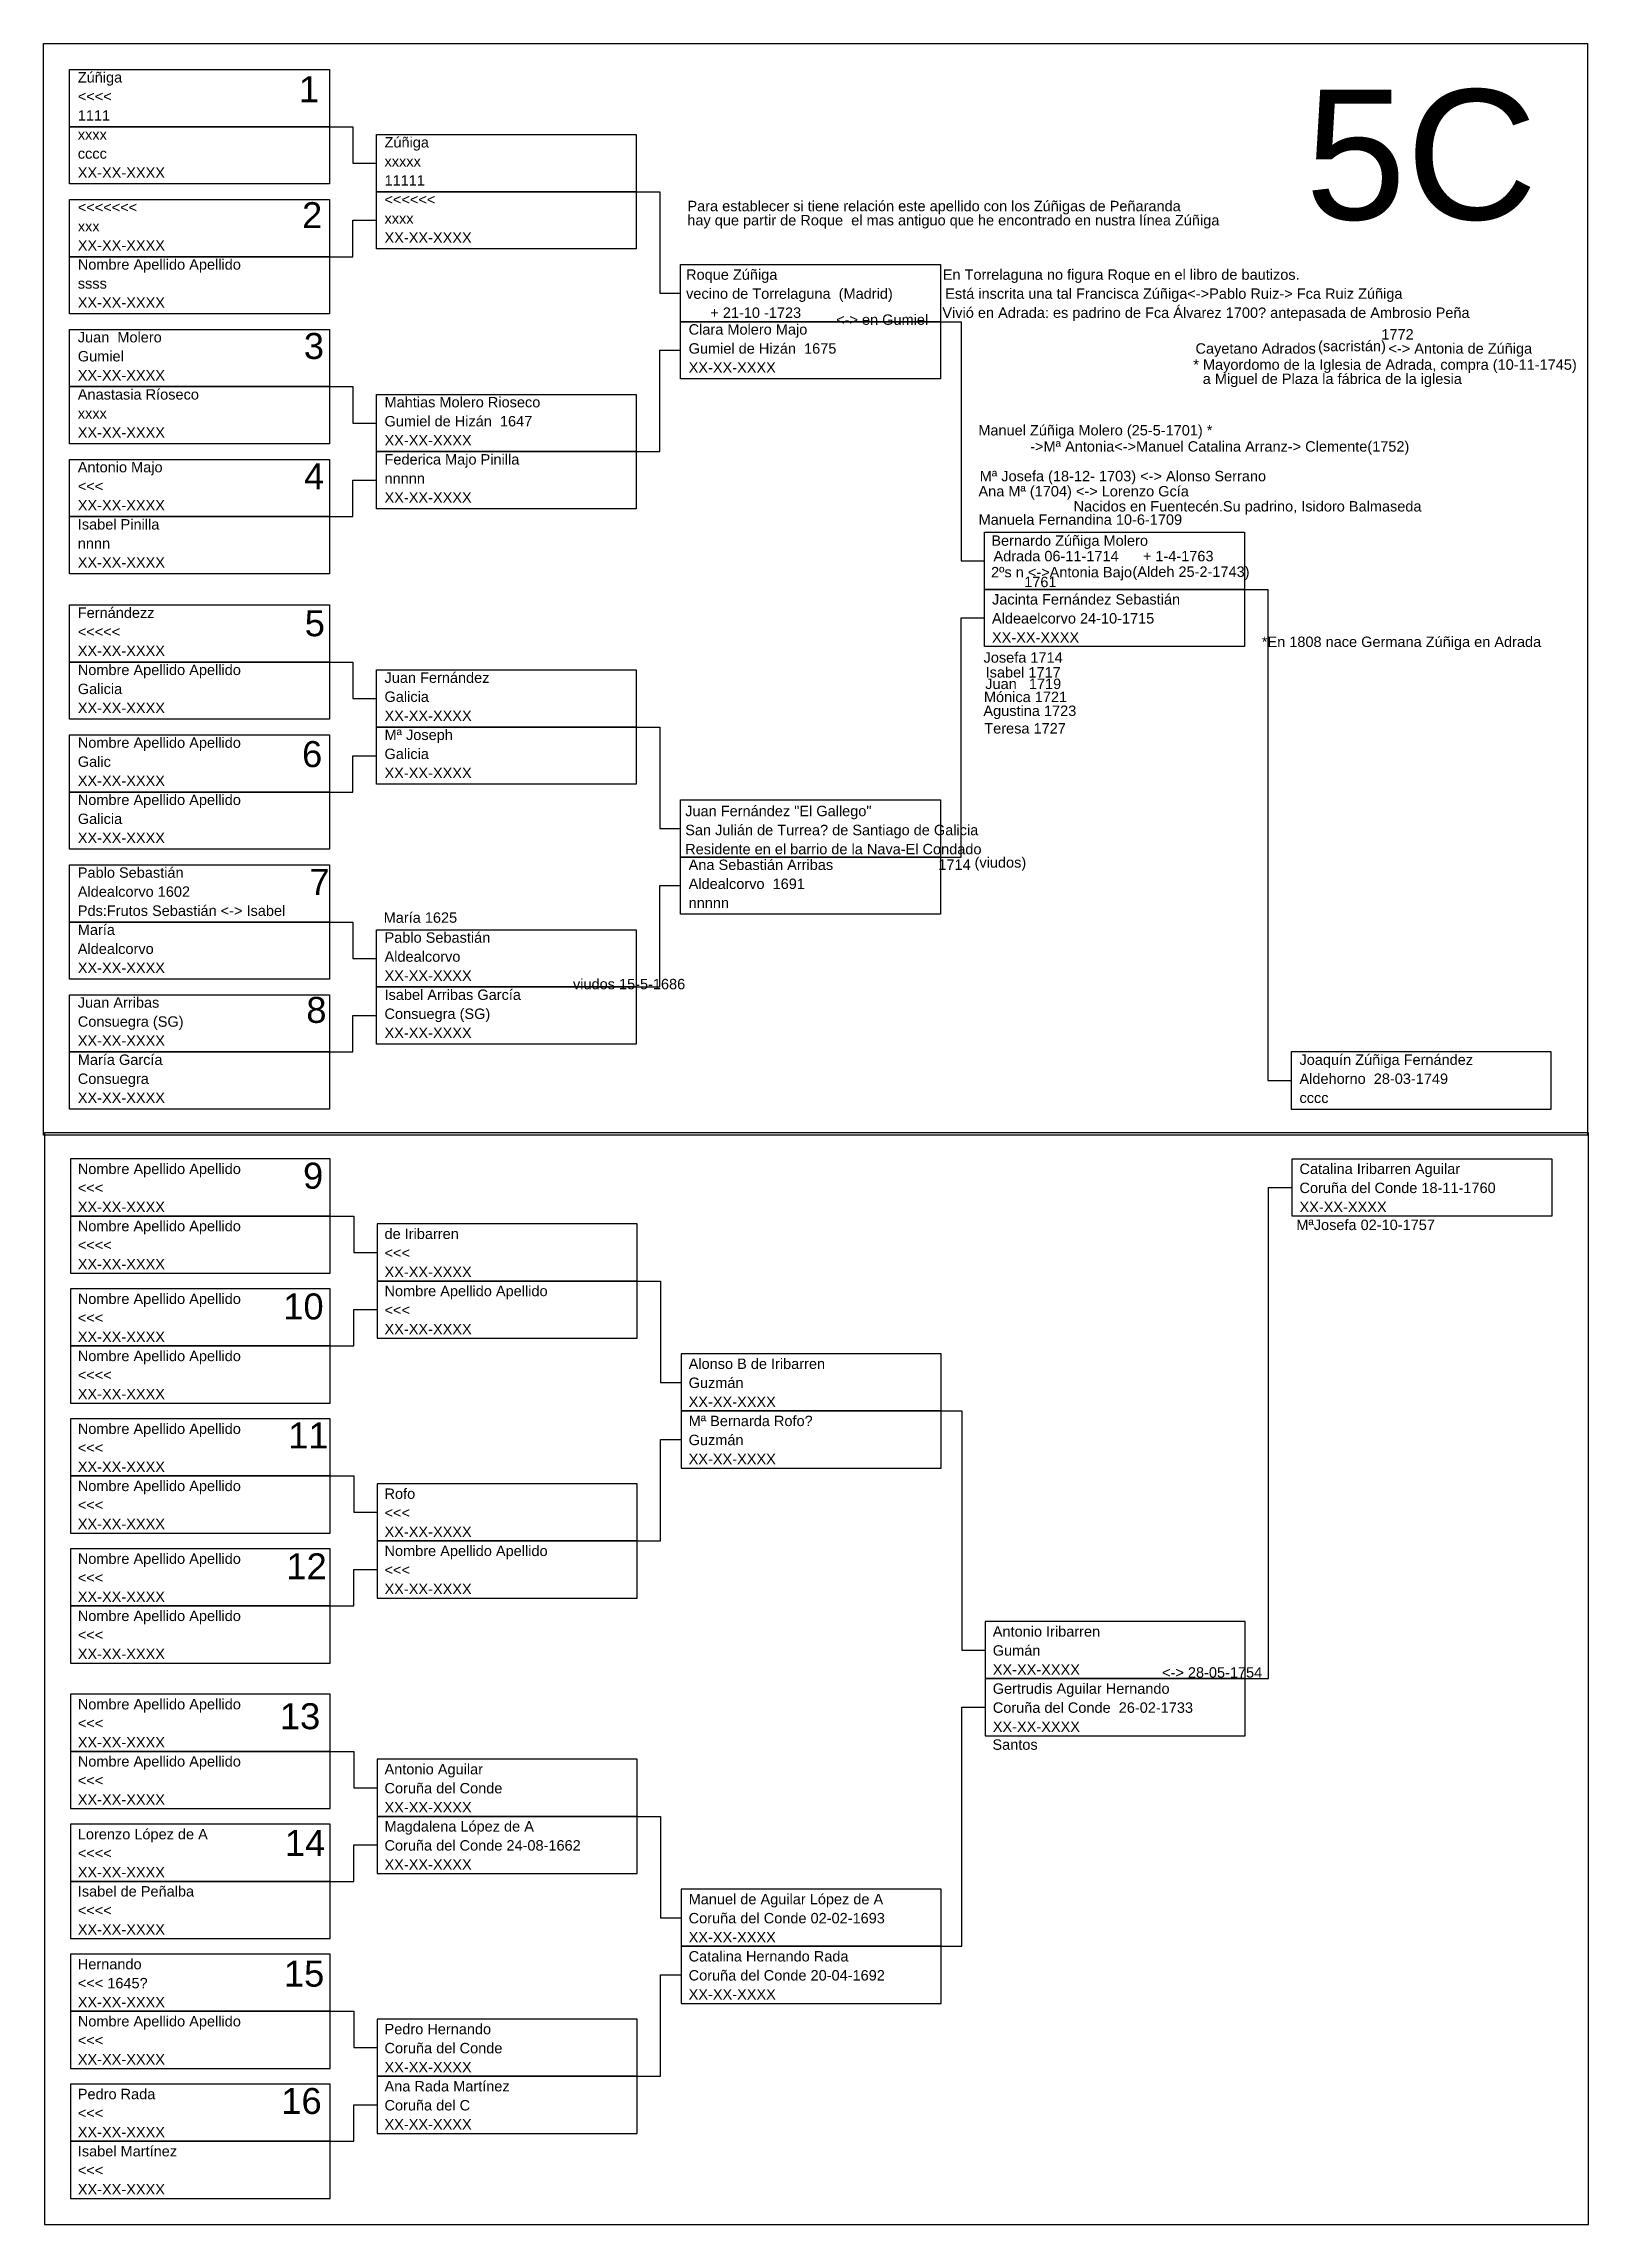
# Model space of a CAD drawing. Header units: millimetres. Extents: x -16844 to 23151, y -8543 to 4892.
# Drawn here: x -1754.6 to -1457.4, y -500 to -80.4 of the extents above; entities that cross this region are included whole.
import ezdxf
from ezdxf.enums import TextEntityAlignment as Align

# ---------------------------------------------------------------- set-up
doc = ezdxf.new("R2010")
doc.units = ezdxf.units.MM
doc.layers.add('Arroyo', color=30, linetype='Continuous')
doc.styles.add('Arial', font='arial.ttf', dxfattribs={"height": 0.01})

msp = doc.modelspace()

# ---------------------------------------------------------------- texts
at = {"style": 'Arial'}
for s, p in [('1', (-1701.6, -91.7)), ('2', (-1701, -115.94)), ('3', (-1700.66, -141.11)), ('4', (-1700.62, -166.16)), ('5', (-1700.49, -194.45)), ('6', (-1701, -219.62)), ('7', (-1699.59, -244.23)), ('8', (-1700.18, -268.84)), ('9', (-1700.81, -300.74)), ('10', (-1700.73, -325.89)), ('11', (-1699.79, -350.72)), ('12', (-1700.13, -375.89)), ('13', (-1701.39, -404.73)), ('14', (-1700.43, -429.11)), ('15', (-1700.61, -454.26)), ('16', (-1701.11, -478.76))]:
    msp.add_text(s, height=5, dxfattribs=at).set_placement(p, align=Align.RIGHT)
at = {"layer": 'Arroyo', "style": 'Arial'}
msp.add_text('5C', height=25, dxfattribs=at).set_placement((-1467.29, -114.28), align=Align.RIGHT)

# ---------------------------------------------------------------- blocks, each defined once
blk = doc.blocks.new('Hoja superior')
for points in [[(0, 210), (297, 210), (297, 0), (0, 0)], [(5, 205), (55, 205), (55, 194), (5, 194)], [(5, 194), (55, 194), (55, 183), (5, 183)], [(64, 192.5), (114, 192.5), (114, 181.5), (64, 181.5)], [(64, 181.5), (114, 181.5), (114, 170.5), (64, 170.5)], [(5, 180), (55, 180), (55, 169), (5, 169)], [(5, 169), (55, 169), (55, 158), (5, 158)], [(122.5, 167.5), (172.5, 167.5), (172.5, 156.5), (122.5, 156.5)], [(122.5, 156.5), (172.5, 156.5), (172.5, 145.5), (122.5, 145.5)], [(5, 155), (55, 155), (55, 144), (5, 144)], [(5, 144), (55, 144), (55, 133), (5, 133)], [(64, 142.5), (114, 142.5), (114, 131.5), (64, 131.5)], [(64, 131.5), (114, 131.5), (114, 120.5), (64, 120.5)], [(5, 130), (55, 130), (55, 119), (5, 119)], [(5, 119), (55, 119), (55, 108), (5, 108)], [(181, 116), (231, 116), (231, 105), (181, 105)], [(181, 105), (231, 105), (231, 94), (181, 94)], [(5, 102), (55, 102), (55, 91), (5, 91)], [(5, 91), (55, 91), (55, 80), (5, 80)], [(64, 89.5), (114, 89.5), (114, 78.5), (64, 78.5)], [(5, 77), (55, 77), (55, 66), (5, 66)], [(64, 78.5), (114, 78.5), (114, 67.5), (64, 67.5)], [(5, 66), (55, 66), (55, 55), (5, 55)], [(122.5, 64.5), (172.5, 64.5), (172.5, 53.5), (122.5, 53.5)], [(5, 52), (55, 52), (55, 41), (5, 41)], [(122.5, 53.5), (172.5, 53.5), (172.5, 42.5), (122.5, 42.5)], [(5, 41), (55, 41), (55, 30), (5, 30)], [(64, 39.5), (114, 39.5), (114, 28.5), (64, 28.5)], [(5, 27), (55, 27), (55, 16), (5, 16)], [(64, 28.5), (114, 28.5), (114, 17.5), (64, 17.5)], [(5, 16), (55, 16), (55, 5), (5, 5)], [(240, 5), (290, 5), (290, 16), (240, 16)]]:
    blk.add_lwpolyline(points, close=True)
for points in [[(55, 194), (59.5, 194), (59.5, 187), (64, 187)], [(114, 181.5), (118.5, 181.5), (118.5, 162), (122.5, 162)], [(55, 169), (59.5, 169), (59.5, 176), (64, 176)], [(172.5, 156.5), (176.5, 156.5), (176.5, 110.5), (181, 110.5)], [(114, 131.5), (118.5, 131.5), (118.5, 151), (122.5, 151)], [(55, 144), (59.5, 144), (59.5, 137), (64, 137)], [(55, 119), (59.5, 119), (59.5, 126), (64, 126)], [(231, 105), (235.5, 105), (235.5, 10.5), (240, 10.5)], [(172.5, 53.5), (176.5, 53.5), (176.5, 99.5), (181, 99.5)], [(55, 91), (59.5, 91), (59.5, 84), (64, 84)], [(114, 78.5), (118.5, 78.5), (118.5, 59), (122.5, 59)], [(55, 66), (59.5, 66), (59.5, 73), (64, 73)], [(114, 28.5), (118.5, 28.5), (118.5, 48), (122.5, 48)], [(55, 41), (59.5, 41), (59.5, 34), (64, 34)], [(55, 16), (59.5, 16), (59.5, 23), (64, 23)]]:
    blk.add_lwpolyline(points)
blk = doc.blocks.new('Hoja inferior')
for points in [[(0, -210), (297, -210), (297, 0), (0, 0)], [(5, -16), (55, -16), (55, -5), (5, -5)], [(240, -5), (290, -5), (290, -16), (240, -16)], [(5, -27), (55, -27), (55, -16), (5, -16)], [(64, -28.5), (114, -28.5), (114, -17.5), (64, -17.5)], [(64, -39.5), (114, -39.5), (114, -28.5), (64, -28.5)], [(5, -41), (55, -41), (55, -30), (5, -30)], [(5, -52), (55, -52), (55, -41), (5, -41)], [(122.5, -53.5), (172.5, -53.5), (172.5, -42.5), (122.5, -42.5)], [(122.5, -64.5), (172.5, -64.5), (172.5, -53.5), (122.5, -53.5)], [(5, -66), (55, -66), (55, -55), (5, -55)], [(5, -77), (55, -77), (55, -66), (5, -66)], [(64, -78.5), (114, -78.5), (114, -67.5), (64, -67.5)], [(64, -89.5), (114, -89.5), (114, -78.5), (64, -78.5)], [(5, -91), (55, -91), (55, -80), (5, -80)], [(5, -102), (55, -102), (55, -91), (5, -91)], [(181, -105), (231, -105), (231, -94), (181, -94)], [(5, -119), (55, -119), (55, -108), (5, -108)], [(181, -116), (231, -116), (231, -105), (181, -105)], [(5, -130), (55, -130), (55, -119), (5, -119)], [(64, -131.5), (114, -131.5), (114, -120.5), (64, -120.5)], [(5, -144), (55, -144), (55, -133), (5, -133)], [(64, -142.5), (114, -142.5), (114, -131.5), (64, -131.5)], [(5, -155), (55, -155), (55, -144), (5, -144)], [(122.5, -156.5), (172.5, -156.5), (172.5, -145.5), (122.5, -145.5)], [(5, -169), (55, -169), (55, -158), (5, -158)], [(122.5, -167.5), (172.5, -167.5), (172.5, -156.5), (122.5, -156.5)], [(5, -180), (55, -180), (55, -169), (5, -169)], [(64, -181.5), (114, -181.5), (114, -170.5), (64, -170.5)], [(5, -194), (55, -194), (55, -183), (5, -183)], [(64, -192.5), (114, -192.5), (114, -181.5), (64, -181.5)], [(5, -205), (55, -205), (55, -194), (5, -194)]]:
    blk.add_lwpolyline(points, close=True)
for points in [[(231, -105), (235.5, -105), (235.5, -10.5), (240, -10.5)], [(55, -16), (59.5, -16), (59.5, -23), (64, -23)], [(114, -28.5), (118.5, -28.5), (118.5, -48), (122.5, -48)], [(55, -41), (59.5, -41), (59.5, -34), (64, -34)], [(172.5, -53.5), (176.5, -53.5), (176.5, -99.5), (181, -99.5)], [(114, -78.5), (118.5, -78.5), (118.5, -59), (122.5, -59)], [(55, -66), (59.5, -66), (59.5, -73), (64, -73)], [(55, -91), (59.5, -91), (59.5, -84), (64, -84)], [(172.5, -156.5), (176.5, -156.5), (176.5, -110.5), (181, -110.5)], [(55, -119), (59.5, -119), (59.5, -126), (64, -126)], [(114, -131.5), (118.5, -131.5), (118.5, -151), (122.5, -151)], [(55, -144), (59.5, -144), (59.5, -137), (64, -137)], [(114, -181.5), (118.5, -181.5), (118.5, -162), (122.5, -162)], [(55, -169), (59.5, -169), (59.5, -176), (64, -176)], [(55, -194), (59.5, -194), (59.5, -187), (64, -187)]]:
    blk.add_lwpolyline(points)
blk = doc.blocks.new('Casilla')
at = {"style": 'Arial'}
for tag, p in [('NOMBRE', (0.88, 8.08)), ('LUGAR_NACIMIENTO', (0.88, 4.42)), ('FECHA', (0.88, 0.75))]:
    blk.add_attdef(tag, p, '', height=2, dxfattribs=at)
blk = doc.blocks.new('Hermanos')
at = {"style": 'Arial'}
blk.add_attdef('NOMBRE', (0, 0), '', height=2, dxfattribs=at)

# ---------------------------------------------------------------- block references
for name, p, values in [('Casilla', (-1748.9, -96), {'NOMBRE': 'Zúñiga', 'LUGAR_NACIMIENTO': '<<<<', 'FECHA': '1111'}), ('Casilla', (-1748.9, -107), {'NOMBRE': 'xxxx', 'LUGAR_NACIMIENTO': 'cccc', 'FECHA': 'XX-XX-XXXX'}), ('Casilla', (-1689.9, -108.5), {'NOMBRE': 'Zúñiga', 'LUGAR_NACIMIENTO': 'xxxxx', 'FECHA': '11111'}), ('Casilla', (-1748.9, -121), {'NOMBRE': '<<<<<<<', 'LUGAR_NACIMIENTO': 'xxx', 'FECHA': 'XX-XX-XXXX'}), ('Casilla', (-1689.9, -119.5), {'NOMBRE': '<<<<<<', 'LUGAR_NACIMIENTO': 'xxxx', 'FECHA': 'XX-XX-XXXX'}), ('Casilla', (-1748.9, -132), {'NOMBRE': 'Nombre Apellido Apellido', 'LUGAR_NACIMIENTO': 'ssss', 'FECHA': 'XX-XX-XXXX'}), ('Casilla', (-1631.89, -133.95), {'NOMBRE': 'Roque Zúñiga                                         En Torrelaguna no figura Roque en el libro de bautizos.', 'LUGAR_NACIMIENTO': 'vecino de Torrelaguna  (Madrid)             Está inscrita una tal Francisca Zúñiga<->Pablo Ruiz-> Fca Ruiz Zúñiga', 'FECHA': '      + 21-10 -1723                                   Vivió en Adrada: es padrino de Fca Álvarez 1700? antepasada de Ambrosio Peña                                                                                 '}), ('Hermanos', (-1602.15, -134.54), {'NOMBRE': '<-> en Gumiel'}), ('Casilla', (-1748.9, -146), {'NOMBRE': 'Juan  Molero', 'LUGAR_NACIMIENTO': 'Gumiel', 'FECHA': 'XX-XX-XXXX'}), ('Casilla', (-1631.4, -144.5), {'NOMBRE': 'Clara Molero Majo', 'LUGAR_NACIMIENTO': 'Gumiel de Hizán  1675', 'FECHA': 'XX-XX-XXXX'}), ('Hermanos', (-1533.02, -140.09), {'NOMBRE': 'Cayetano Adrados                  <-> Antonia de Zúñiga'}), ('Hermanos', (-1509.44, -139.61), {'NOMBRE': '(sacristán)'}), ('Hermanos', (-1497.27, -137.37), {'NOMBRE': '1772'}), ('Casilla', (-1748.9, -157), {'NOMBRE': 'Anastasia Ríoseco', 'LUGAR_NACIMIENTO': 'xxxx', 'FECHA': 'XX-XX-XXXX'}), ('Casilla', (-1689.9, -158.5), {'NOMBRE': 'Mahtias Molero Rioseco', 'LUGAR_NACIMIENTO': 'Gumiel de Hizán  1647', 'FECHA': 'XX-XX-XXXX'}), ('Hermanos', (-1574.8, -155.82), {'NOMBRE': 'Manuel Zúñiga Molero (25-5-1701) *'}), ('Casilla', (-1689.9, -169.5), {'NOMBRE': 'Federica Majo Pinilla', 'LUGAR_NACIMIENTO': 'nnnnn', 'FECHA': 'XX-XX-XXXX'}), ('Hermanos', (-1564.82, -158.93), {'NOMBRE': '->Mª Antonia<->Manuel Catalina Arranz-> Clemente(1752)'}), ('Casilla', (-1748.9, -171), {'NOMBRE': 'Antonio Majo', 'LUGAR_NACIMIENTO': '<<<', 'FECHA': 'XX-XX-XXXX'}), ('Hermanos', (-1574.52, -164.64), {'NOMBRE': 'Mª Josefa (18-12- 1703) <-> Alonso Serrano'}), ('Hermanos', (-1574.77, -167.55), {'NOMBRE': 'Ana Mª (1704) <-> Lorenzo Gcía                                '}), ('Casilla', (-1748.9, -182), {'NOMBRE': 'Isabel Pinilla', 'LUGAR_NACIMIENTO': 'nnnn', 'FECHA': 'XX-XX-XXXX'}), ('Hermanos', (-1574.74, -173.01), {'NOMBRE': 'Manuela Fernandina 10-6-1709'}), ('Hermanos', (-1556.48, -170.45), {'NOMBRE': 'Nacidos en Fuentecén.Su padrino, Isidoro Balmaseda'}), ('Hermanos', (-1572.35, -183.12), {'NOMBRE': '2ºs n <->Antonia Bajo'}), ('Hermanos', (-1565.97, -185), {'NOMBRE': '1761'}), ('Hermanos', (-1563, -183.03), {'NOMBRE': '                       (Aldeh 25-2-1743)     '}), ('Casilla', (-1748.9, -199), {'NOMBRE': 'Fernándezz', 'LUGAR_NACIMIENTO': '<<<<<', 'FECHA': 'XX-XX-XXXX'}), ('Casilla', (-1573.05, -196.43), {'NOMBRE': 'Jacinta Fernández Sebastián', 'LUGAR_NACIMIENTO': 'Aldeaelcorvo 24-10-1715', 'FECHA': 'XX-XX-XXXX'}), ('Casilla', (-1748.9, -210), {'NOMBRE': 'Nombre Apellido Apellido', 'LUGAR_NACIMIENTO': 'Galicia', 'FECHA': 'XX-XX-XXXX'}), ('Casilla', (-1689.9, -211.5), {'NOMBRE': 'Juan Fernández', 'LUGAR_NACIMIENTO': 'Galicia', 'FECHA': 'XX-XX-XXXX'}), ('Hermanos', (-1573.79, -199.54), {'NOMBRE': 'Josefa 1714'}), ('Hermanos', (-1573.39, -202.39), {'NOMBRE': 'Isabel 1717'}), ('Hermanos', (-1573.72, -207.12), {'NOMBRE': 'Mónica 1721'}), ('Hermanos', (-1573.46, -204.61), {'NOMBRE': 'Juan   1719'}), ('Hermanos', (-1573.82, -209.79), {'NOMBRE': 'Agustina 1723'}), ('Casilla', (-1748.9, -224), {'NOMBRE': 'Nombre Apellido Apellido', 'LUGAR_NACIMIENTO': 'Galic', 'FECHA': 'XX-XX-XXXX'}), ('Casilla', (-1689.9, -222.5), {'NOMBRE': 'Mª Joseph', 'LUGAR_NACIMIENTO': 'Galicia', 'FECHA': 'XX-XX-XXXX'}), ('Hermanos', (-1573.65, -213.17), {'NOMBRE': 'Teresa 1727'}), ('Casilla', (-1748.9, -235), {'NOMBRE': 'Nombre Apellido Apellido', 'LUGAR_NACIMIENTO': 'Galicia', 'FECHA': 'XX-XX-XXXX'}), ('Casilla', (-1632.06, -237.15), {'NOMBRE': 'Juan Fernández "El Gallego"', 'LUGAR_NACIMIENTO': 'San Julián de Turrea? de Santiago de Galicia', 'FECHA': 'Residente en el barrio de la Nava-El Condado'}), ('Casilla', (-1748.9, -249), {'NOMBRE': 'Pablo Sebastián', 'LUGAR_NACIMIENTO': 'Aldealcorvo 1602', 'FECHA': 'Pds:Frutos Sebastián <-> Isabel'}), ('Casilla', (-1631.4, -247.5), {'NOMBRE': 'Ana Sebastián Arribas', 'LUGAR_NACIMIENTO': 'Aldealcorvo  1691', 'FECHA': 'nnnnn'}), ('Hermanos', (-1601.89, -239.4), {'NOMBRE': '                         1714'}), ('Hermanos', (-1594.15, -238.97), {'NOMBRE': '                        (viudos) '}), ('Hermanos', (-1689.18, -249.58), {'NOMBRE': 'María 1625'}), ('Casilla', (-1748.9, -260), {'NOMBRE': 'María', 'LUGAR_NACIMIENTO': 'Aldealcorvo', 'FECHA': 'XX-XX-XXXX'}), ('Casilla', (-1689.9, -261.5), {'NOMBRE': 'Pablo Sebastián', 'LUGAR_NACIMIENTO': 'Aldealcorvo', 'FECHA': 'XX-XX-XXXX'}), ('Casilla', (-1748.9, -274), {'NOMBRE': 'Juan Arribas', 'LUGAR_NACIMIENTO': 'Consuegra (SG)', 'FECHA': 'XX-XX-XXXX'}), ('Casilla', (-1689.9, -272.5), {'NOMBRE': 'Isabel Arribas García', 'LUGAR_NACIMIENTO': 'Consuegra (SG)', 'FECHA': 'XX-XX-XXXX'}), ('Hermanos', (-1652.77, -262.37), {'NOMBRE': 'viudos 15-5-1686'}), ('Casilla', (-1748.9, -285), {'NOMBRE': 'María García', 'LUGAR_NACIMIENTO': 'Consuegra', 'FECHA': 'XX-XX-XXXX'}), ('Casilla', (-1513.9, -285), {'NOMBRE': 'Joaquín Zúñiga Fernández', 'LUGAR_NACIMIENTO': 'Aldehorno  28-03-1749', 'FECHA': 'cccc'}), ('Casilla', (-1748.9, -306), {'NOMBRE': 'Nombre Apellido Apellido', 'LUGAR_NACIMIENTO': '<<<', 'FECHA': 'XX-XX-XXXX'}), ('Casilla', (-1513.9, -306), {'NOMBRE': 'Catalina Iribarren Aguilar', 'LUGAR_NACIMIENTO': 'Coruña del Conde 18-11-1760', 'FECHA': 'XX-XX-XXXX'}), ('Casilla', (-1748.9, -317), {'NOMBRE': 'Nombre Apellido Apellido', 'LUGAR_NACIMIENTO': '<<<<', 'FECHA': 'XX-XX-XXXX'}), ('Casilla', (-1689.9, -318.5), {'NOMBRE': 'de Iribarren', 'LUGAR_NACIMIENTO': '<<<', 'FECHA': 'XX-XX-XXXX'}), ('Hermanos', (-1513.63, -308.7), {'NOMBRE': 'MªJosefa 02-10-1757'}), ('Casilla', (-1748.9, -331), {'NOMBRE': 'Nombre Apellido Apellido', 'LUGAR_NACIMIENTO': '<<<', 'FECHA': 'XX-XX-XXXX'}), ('Casilla', (-1689.9, -329.5), {'NOMBRE': 'Nombre Apellido Apellido', 'LUGAR_NACIMIENTO': '<<<', 'FECHA': 'XX-XX-XXXX'}), ('Casilla', (-1748.9, -342), {'NOMBRE': 'Nombre Apellido Apellido', 'LUGAR_NACIMIENTO': '<<<<', 'FECHA': 'XX-XX-XXXX'}), ('Casilla', (-1631.4, -343.5), {'NOMBRE': 'Alonso B de Iribarren', 'LUGAR_NACIMIENTO': 'Guzmán', 'FECHA': 'XX-XX-XXXX'}), ('Casilla', (-1748.9, -356), {'NOMBRE': 'Nombre Apellido Apellido', 'LUGAR_NACIMIENTO': '<<<', 'FECHA': 'XX-XX-XXXX'}), ('Casilla', (-1631.4, -354.5), {'NOMBRE': 'Mª Bernarda Rofo?', 'LUGAR_NACIMIENTO': 'Guzmán', 'FECHA': 'XX-XX-XXXX'}), ('Casilla', (-1748.9, -367), {'NOMBRE': 'Nombre Apellido Apellido', 'LUGAR_NACIMIENTO': '<<<', 'FECHA': 'XX-XX-XXXX'}), ('Casilla', (-1689.9, -368.5), {'NOMBRE': 'Rofo', 'LUGAR_NACIMIENTO': '<<<', 'FECHA': 'XX-XX-XXXX'}), ('Casilla', (-1748.9, -381), {'NOMBRE': 'Nombre Apellido Apellido', 'LUGAR_NACIMIENTO': '<<<', 'FECHA': 'XX-XX-XXXX'}), ('Casilla', (-1689.9, -379.5), {'NOMBRE': 'Nombre Apellido Apellido', 'LUGAR_NACIMIENTO': '<<<', 'FECHA': 'XX-XX-XXXX'}), ('Casilla', (-1748.9, -392), {'NOMBRE': 'Nombre Apellido Apellido', 'LUGAR_NACIMIENTO': '<<<', 'FECHA': 'XX-XX-XXXX'}), ('Casilla', (-1572.9, -395), {'NOMBRE': 'Antonio Iribarren', 'LUGAR_NACIMIENTO': 'Gumán', 'FECHA': 'XX-XX-XXXX'}), ('Hermanos', (-1539.45, -394.81), {'NOMBRE': '<-> 28-05-1754'}), ('Casilla', (-1572.9, -406), {'NOMBRE': 'Gertrudis Aguilar Hernando', 'LUGAR_NACIMIENTO': 'Coruña del Conde  26-02-1733', 'FECHA': 'XX-XX-XXXX'}), ('Casilla', (-1748.9, -409), {'NOMBRE': 'Nombre Apellido Apellido', 'LUGAR_NACIMIENTO': '<<<', 'FECHA': 'XX-XX-XXXX'}), ('Hermanos', (-1600.02, -408.69), {'NOMBRE': '                                    Santos'}), ('Casilla', (-1748.9, -420), {'NOMBRE': 'Nombre Apellido Apellido', 'LUGAR_NACIMIENTO': '<<<', 'FECHA': 'XX-XX-XXXX'}), ('Casilla', (-1689.9, -421.5), {'NOMBRE': 'Antonio Aguilar', 'LUGAR_NACIMIENTO': 'Coruña del Conde', 'FECHA': 'XX-XX-XXXX'}), ('Casilla', (-1689.9, -432.5), {'NOMBRE': 'Magdalena López de A', 'LUGAR_NACIMIENTO': 'Coruña del Conde 24-08-1662', 'FECHA': 'XX-XX-XXXX'}), ('Casilla', (-1748.9, -434), {'NOMBRE': 'Lorenzo López de A', 'LUGAR_NACIMIENTO': '<<<<', 'FECHA': 'XX-XX-XXXX'}), ('Casilla', (-1748.9, -445), {'NOMBRE': 'Isabel de Peñalba', 'LUGAR_NACIMIENTO': '<<<<', 'FECHA': 'XX-XX-XXXX'}), ('Casilla', (-1631.4, -446.5), {'NOMBRE': 'Manuel de Aguilar López de A', 'LUGAR_NACIMIENTO': 'Coruña del Conde 02-02-1693', 'FECHA': 'XX-XX-XXXX'}), ('Casilla', (-1748.9, -459), {'NOMBRE': 'Hernando', 'LUGAR_NACIMIENTO': '<<< 1645?', 'FECHA': 'XX-XX-XXXX'}), ('Casilla', (-1631.4, -457.5), {'NOMBRE': 'Catalina Hernando Rada', 'LUGAR_NACIMIENTO': 'Coruña del Conde 20-04-1692', 'FECHA': 'XX-XX-XXXX'}), ('Casilla', (-1748.9, -470), {'NOMBRE': 'Nombre Apellido Apellido', 'LUGAR_NACIMIENTO': '<<<', 'FECHA': 'XX-XX-XXXX'}), ('Casilla', (-1689.9, -471.5), {'NOMBRE': 'Pedro Hernando', 'LUGAR_NACIMIENTO': 'Coruña del Conde', 'FECHA': 'XX-XX-XXXX'}), ('Casilla', (-1748.9, -484), {'NOMBRE': 'Pedro Rada', 'LUGAR_NACIMIENTO': '<<<', 'FECHA': 'XX-XX-XXXX'}), ('Casilla', (-1689.9, -482.5), {'NOMBRE': 'Ana Rada Martínez', 'LUGAR_NACIMIENTO': 'Coruña del C', 'FECHA': 'XX-XX-XXXX'}), ('Casilla', (-1748.9, -495), {'NOMBRE': 'Isabel Martínez', 'LUGAR_NACIMIENTO': '<<<', 'FECHA': 'XX-XX-XXXX'})]:
    msp.add_blockref(name, p).add_auto_attribs(values)
ref = msp.add_blockref('Hermanos', (-1630.78, -115.41))
ref.add_attrib('NOMBRE', 'hay que partir de Roque  el mas antiguo que he encontrado en nustra línea Zúñiga ', (-1630.78, -115.41), dxfattribs={"color": 31, "height": 2, "style": 'Arial'})
ref = msp.add_blockref('Hermanos', (-1630.75, -112.68))
ref.add_attrib('NOMBRE', 'Para establecer si tiene relación este apellido con los Zúñigas de Peñaranda', (-1630.75, -112.68), dxfattribs={"color": 31, "height": 2, "style": 'Arial'})
ref = msp.add_blockref('Hermanos', (-1533.45, -143.19))
ref.add_attrib('NOMBRE', '* Mayordomo de la Iglesia de Adrada, compra (10-11-1745) ', (-1533.45, -143.19), dxfattribs={"color": 31, "height": 2, "style": 'Arial'})
ref = msp.add_blockref('Hermanos', (-1531.63, -145.92))
ref.add_attrib('NOMBRE', 'a Miguel de Plaza la fábrica de la iglesia', (-1531.63, -145.92), dxfattribs={"color": 31, "height": 2, "style": 'Arial'})
ref = msp.add_blockref('Casilla', (-1573.16, -185.13))
ref.add_attrib('NOMBRE', 'Bernardo Zúñiga Molero', (-1572.29, -177.05), dxfattribs={"height": 2, "style": 'Arial'})
ref = msp.add_blockref('Casilla', (-1572.75, -184.45))
ref.add_attrib('LUGAR_NACIMIENTO', 'Adrada 06-11-1714      + 1-4-1763', (-1571.88, -180.03), dxfattribs={"height": 2, "style": 'Arial'})
ref = msp.add_blockref('Hermanos', (-1551.31, -196.52))
ref.add_attrib('NOMBRE', '                                        *En 1808 nace Germana Zúñiga en Adrada ', (-1551.31, -196.52), dxfattribs={"color": 1, "height": 2, "style": 'Arial'})
at = {"layer": 'Arroyo'}
for name, p in [('Hoja superior', (-1754.59, -290.43)), ('Hoja inferior', (-1754.45, -290))]:
    msp.add_blockref(name, p, dxfattribs=at)

msp.set_redraw_order([(e.dxf.handle, doc.entitydb.next_handle()) for e in msp.query("TEXT MTEXT ATTDEF DIMENSION ARC_DIMENSION")])  # texts and dimensions are drawn at this point

doc.saveas('drawing.dxf')
